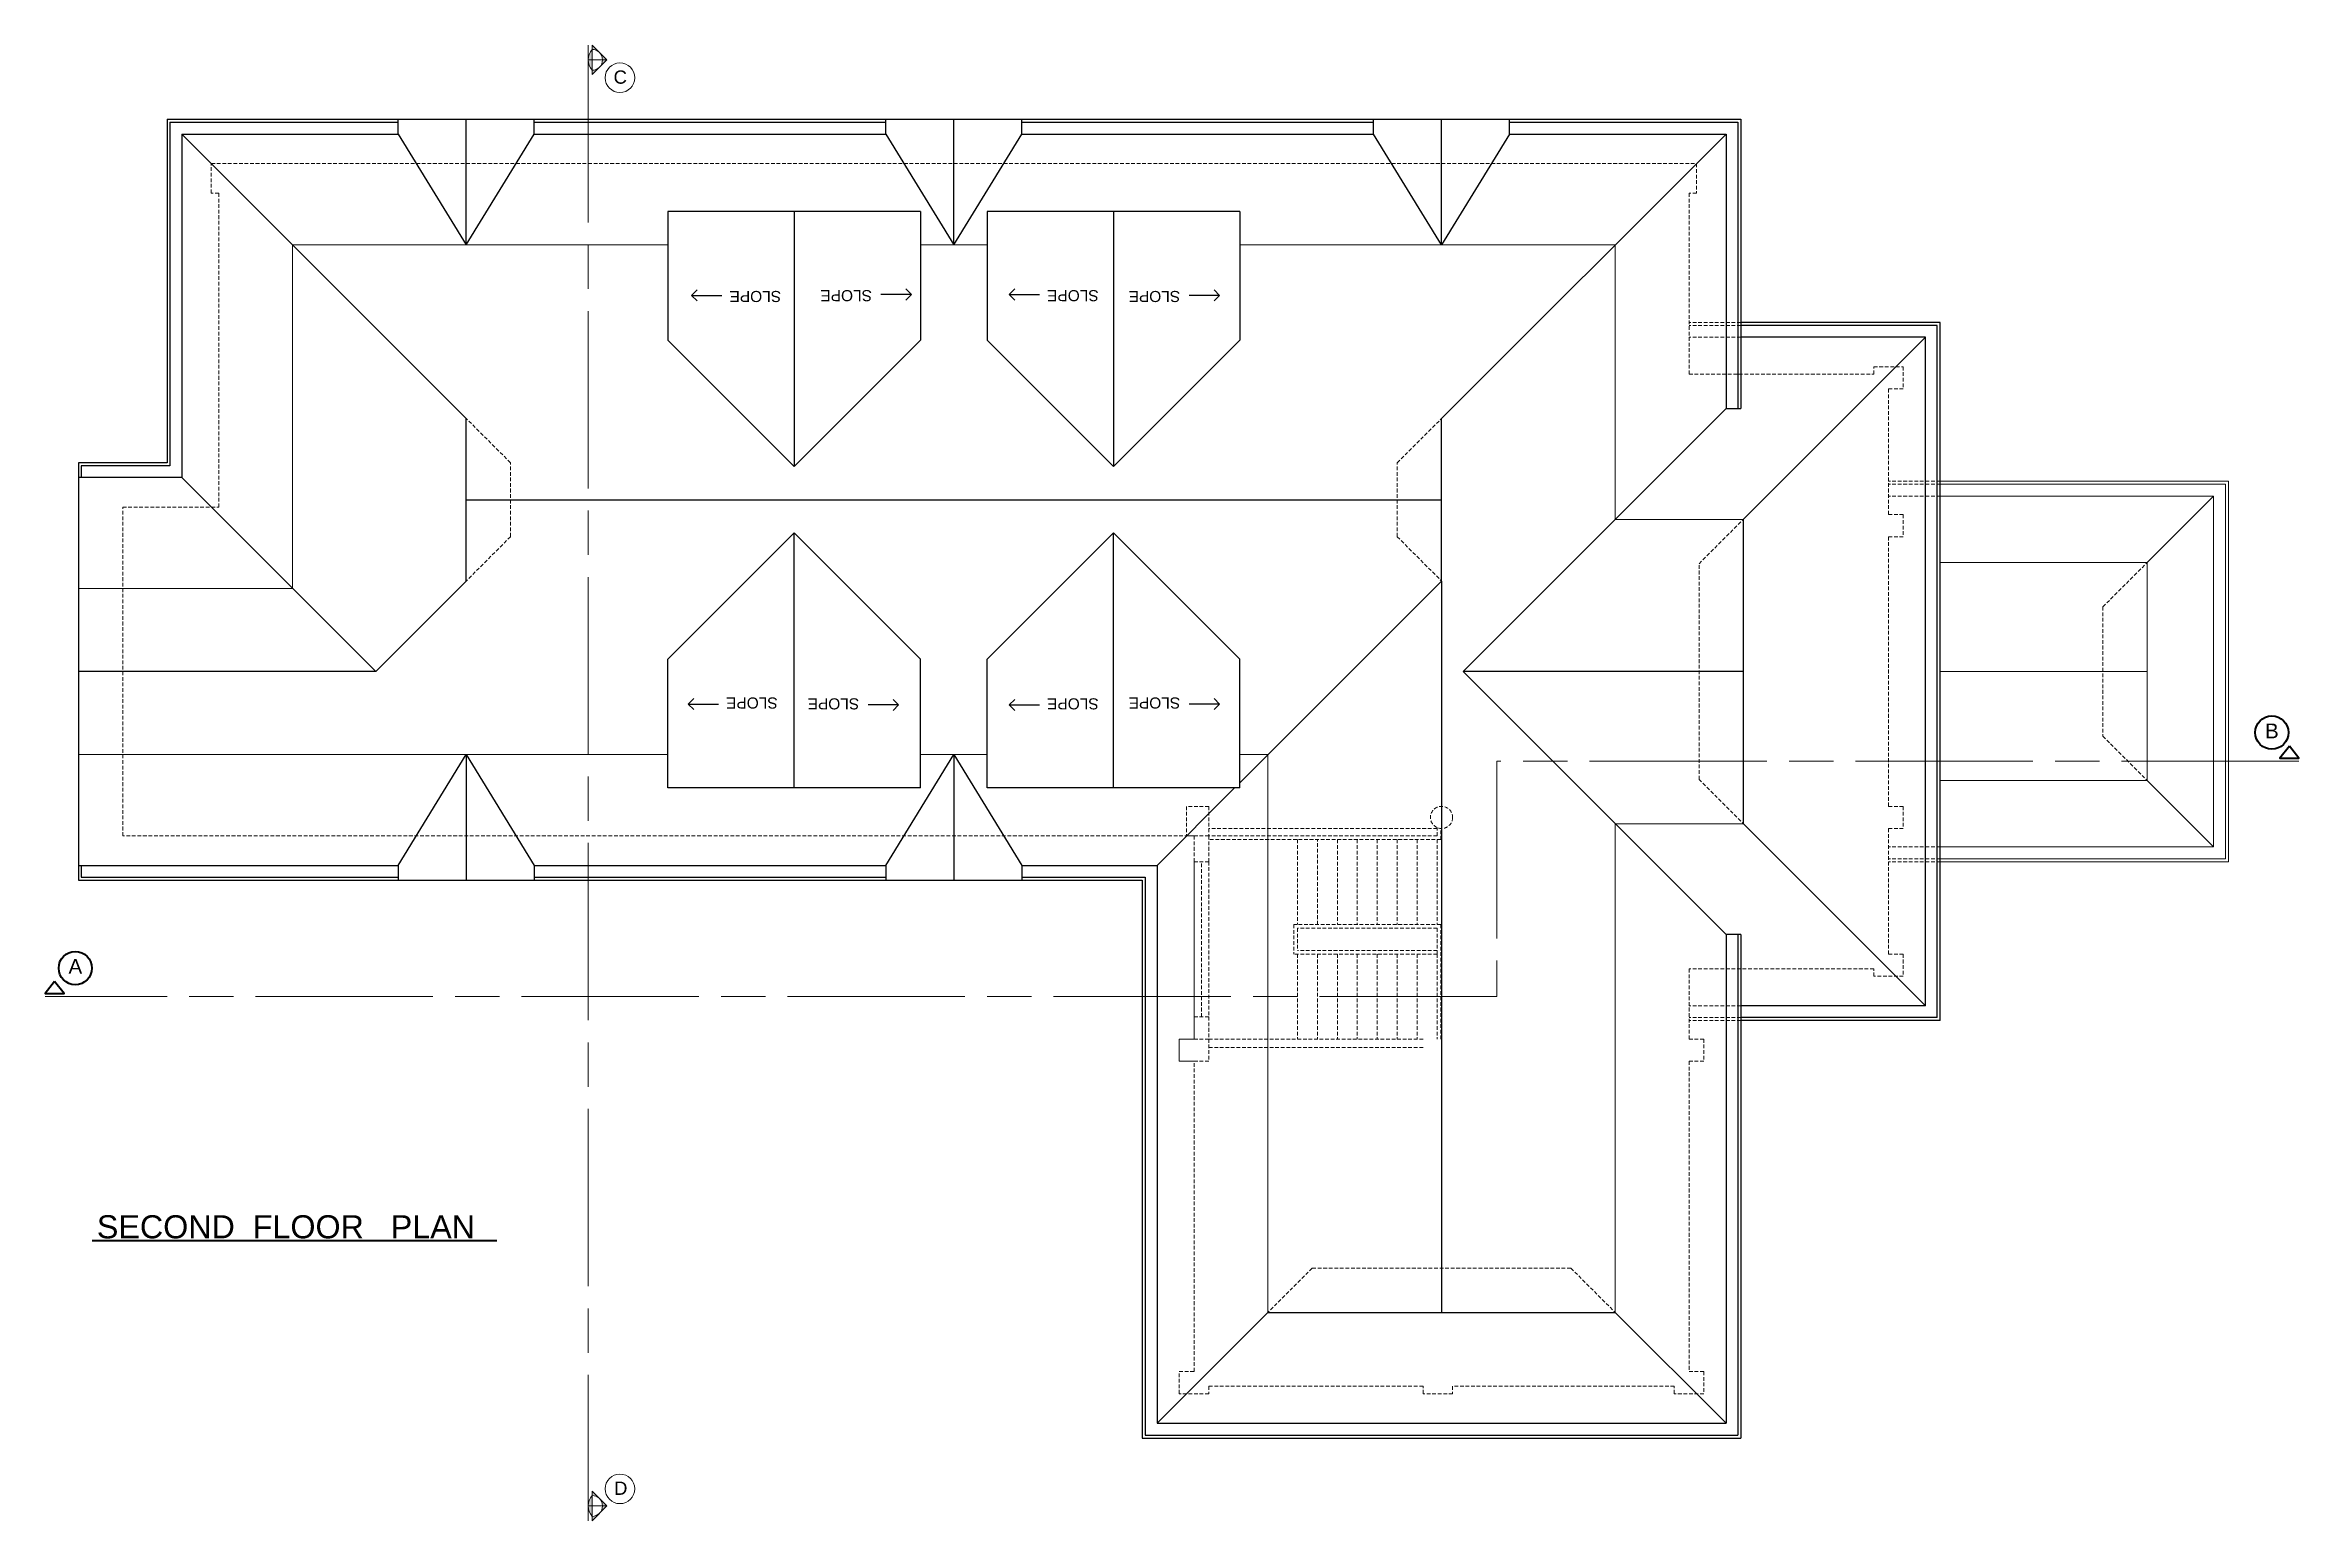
# Model space of a CAD drawing. Header units: millimetres. Extents: x -43527 to -16485, y 19062 to 36467.
# Drawn here: x -34246 to -31196, y 34354 to 36352 of the extents above; entities that cross this region are included whole.
import ezdxf

# ---------------------------------------------------------------- set-up
doc = ezdxf.new("R2010")
doc.units = ezdxf.units.MM
doc.header["$LTSCALE"] = 10
doc.linetypes.add('ACAD_ISO08W100', pattern=[36, 24, -3, 6, -3])
doc.linetypes.add('DASHED', pattern=[0.75, 0.5, -0.25])
for name, color, linetype, lineweight in [('elevation', 2, 'Continuous', 20), ('projection', 181, 'DASHED', 13), ('ROOF', 3, 'Continuous', 25), ('SEC.  LINE', 20, 'ACAD_ISO08W100', 13), ('TEXT', 6, 'Continuous', 25), ('THIN-2', 54, 'Continuous', 9), ('WALL', 4, 'Continuous', 40)]:
    doc.layers.add(name, color=color, linetype=linetype, lineweight=lineweight)
doc.styles.get("Standard").update_dxf_attribs({"font": 'arial.ttf', "height": 18})
doc.dimstyles.new('ISO-25', dxfattribs={"dimtxt": 2.5, "dimasz": 15, "dimexe": 10, "dimexo": 30, "dimgap": 5, "dimtad": 1, "dimdsep": 46, "dimtxsty": 'Standard', "dimblk": 'ARCHTICK', "dimcen": 2.5, "dimdle": 10, "dimadec": 1, "dimazin": 0, "dimtfac": 1, "dimtmove": 0, "dimatfit": 3, "dimldrblk": 'OPEN90', "dimfxl": 1, "dimarcsym": 0})

msp = doc.modelspace()

# ---------------------------------------------------------------- texts
at = {"layer": 'elevation'}
for p in [(-33249.824, 36019.294), (-33126.838, 36020.45), (-32820.007, 36020.45), (-32709.687, 36019.294), (-33254.454, 35469.063), (-33144.135, 35467.907), (-32820.007, 35467.907), (-32709.687, 35469.063)]:
    msp.add_text('SLOPE', height=15, rotation=180, dxfattribs=at).set_placement(p)
at = {"layer": 'TEXT'}
for s, height, p in [('C', 18, (-33476.595, 36299.771)), ('B', 20, (-31241.522, 35413.748)), ('A', 20, (-34214.344, 35094.998)), ('SECOND  FLOOR   PLAN', 31.25, (-34175.899, 34736.964)), ('D', 18, (-33475.962, 34389.735))]:
    msp.add_text(s, height=height, dxfattribs=at).set_placement(p)

# ---------------------------------------------------------------- blocks, each defined once
blk = doc.blocks.new('_ArchTick')
at = {"color": 0, "linetype": 'ByBlock', "const_width": 0.15}
blk.add_lwpolyline([(-0.5, -0.5), (0.5, 0.5)], dxfattribs=at)
blk = doc.blocks.new('_Open90')
at = {"color": 0, "linetype": 'ByBlock', "lineweight": -2}
for p, q in [((0, 0), (-1, 0)), ((-0.5, 0.5), (0, 0)), ((0, 0), (-0.5, -0.5))]:
    blk.add_line(p, q, dxfattribs=at)

# ---------------------------------------------------------------- hatches: boundary and pattern name
at = {"layer": 'elevation'}
h = msp.add_hatch(color=256, dxfattribs=at)
h.paths.add_polyline_path([(-33485.709, 36332.098), (-33495.709, 36322.098, 0.19891237), (-33491.567, 36332.098)])
h.paths.add_polyline_path([(-33485.709, 36332.098), (-33491.567, 36332.098, 0.19891237), (-33495.709, 36342.098)])
h.paths.add_polyline_path([(-33495.709, 36322.098), (-33505.709, 36312.098), (-33505.709, 36317.956, 0.19891237)])
h.paths.add_polyline_path([(-33505.709, 36332.098), (-33505.709, 36317.956, -0.18027152), (-33510.979, 36332.098)])
h.paths.add_polyline_path([(-33505.709, 36346.24), (-33505.709, 36332.098), (-33510.979, 36332.098, -0.18027152)])
h.paths.add_polyline_path([(-33495.709, 36342.098, 0.19891237), (-33505.709, 36346.24), (-33505.709, 36352.098)])
h = msp.add_hatch(color=256, dxfattribs=at)
h.paths.add_polyline_path([(-33485.709, 34374.77), (-33495.709, 34364.77, 0.19891237), (-33491.567, 34374.77)])
h.paths.add_polyline_path([(-33485.709, 34374.77), (-33491.567, 34374.77, 0.19891237), (-33495.709, 34384.77)])
h.paths.add_polyline_path([(-33495.709, 34364.77), (-33505.709, 34354.77), (-33505.709, 34360.628, 0.19891237)])
h.paths.add_polyline_path([(-33505.709, 34374.77), (-33505.709, 34360.628, -0.18027152), (-33510.979, 34374.77)])
h.paths.add_polyline_path([(-33505.709, 34388.913), (-33505.709, 34374.77), (-33510.979, 34374.77, -0.18027152)])
h.paths.add_polyline_path([(-33495.709, 34384.77, 0.19891237), (-33505.709, 34388.913), (-33505.709, 34394.77)])

# ---------------------------------------------------------------- linework, layer by layer
for p, q in [((-33485.709, 36332.098), (-33510.979, 36332.098)), ((-33505.709, 36312.098), (-33505.709, 36352.098)), ((-33505.709, 36352.098), (-33485.709, 36332.098)), ((-33505.709, 36312.098), (-33485.709, 36332.098)), ((-31680.979, 35761.673), (-31290.979, 35761.673)), ((-31680.979, 35757.673), (-31294.979, 35757.673)), ((-31294.979, 35757.673), (-31294.979, 35250.673)), ((-31290.979, 35761.673), (-31290.979, 35246.673)), ((-31680.979, 35741.673), (-31310.979, 35741.673)), ((-31310.979, 35741.673), (-31400.979, 35651.673)), ((-31310.979, 35741.673), (-31310.979, 35266.673)), ((-31400.979, 35651.673), (-31400.979, 35356.673)), ((-31400.979, 35504.173), (-31680.979, 35504.173)), ((-31310.979, 35266.673), (-31400.979, 35356.673)), ((-31680.979, 35266.673), (-31310.979, 35266.673)), ((-31680.979, 35250.673), (-31294.979, 35250.673)), ((-31680.979, 35246.673), (-31290.979, 35246.673)), ((-34182.043, 34734.398), (-33634.447, 34734.398)), ((-34182.043, 34733.148), (-33634.447, 34733.148)), ((-33505.709, 34394.77), (-33485.709, 34374.77)), ((-33505.709, 34354.77), (-33505.709, 34394.77)), ((-33485.709, 34374.77), (-33510.979, 34374.77)), ((-33505.709, 34354.77), (-33485.709, 34374.77))]:
    msp.add_line(p, q, dxfattribs=at)
for centre in [(-33467.972, 36307.876), (-33467.972, 34397.839)]:
    msp.add_circle(centre, 20, dxfattribs=at)
for centre, radius, start, end in [((-33489.369, 36332.098), 21.61, 139.123834, 220.876166), ((-33505.709, 36332.098), 14.142, 270, 90), ((-33489.369, 34374.77), 21.61, 139.123834, 220.876166), ((-33505.709, 34374.77), 14.142, 270, 90)]:
    msp.add_arc(centre, radius, start, end, dxfattribs=at)
at = {"layer": 'projection'}
for p, q in [((-31950.979, 35976.673), (-32020.979, 35976.673)), ((-31950.979, 35972.673), (-32020.979, 35972.673)), ((-31950.979, 35956.673), (-32020.979, 35956.673)), ((-33615.979, 35786.673), (-33675.979, 35846.673)), ((-32415.979, 35786.673), (-32355.979, 35846.673)), ((-33615.979, 35686.673), (-33615.979, 35786.673)), ((-32415.979, 35686.673), (-32415.979, 35786.673)), ((-31680.979, 35761.673), (-31750.979, 35761.673)), ((-31680.979, 35757.673), (-31750.979, 35757.673)), ((-31680.979, 35741.673), (-31750.979, 35741.673)), ((-32007.485, 35650.105), (-31947.485, 35710.105)), ((-33615.979, 35686.673), (-33675.979, 35626.673)), ((-32415.979, 35686.673), (-32355.979, 35626.673)), ((-32007.485, 35358.18), (-32007.485, 35650.105)), ((-31460.979, 35591.673), (-31400.979, 35651.673)), ((-31460.979, 35591.673), (-31460.979, 35416.673)), ((-31460.979, 35416.673), (-31400.979, 35356.673)), ((-32007.485, 35358.18), (-31947.485, 35298.18)), ((-32670.979, 35321.673), (-32700.979, 35321.673)), ((-32700.979, 35321.673), (-32700.979, 35281.673)), ((-32670.979, 35321.673), (-32670.979, 35281.673)), ((-32670.979, 35281.673), (-32700.979, 35281.673)), ((-32690.979, 35281.673), (-32690.979, 35246.673)), ((-32361.979, 35291.707), (-32670.979, 35291.707)), ((-32361.979, 35281.673), (-32670.979, 35281.673)), ((-32670.979, 35281.673), (-32670.979, 35246.673)), ((-32356.979, 35276.673), (-32670.979, 35276.673)), ((-32550.979, 35276.673), (-32550.979, 35161.673)), ((-32523.979, 35161.673), (-32523.979, 35276.673)), ((-32496.979, 35276.673), (-32496.979, 35161.673)), ((-32469.979, 35276.673), (-32469.979, 35161.673)), ((-32442.979, 35276.673), (-32442.979, 35161.673)), ((-32415.979, 35276.673), (-32415.979, 35161.673)), ((-32388.979, 35276.673), (-32388.979, 35161.673)), ((-32361.979, 35281.673), (-32361.979, 35292.926)), ((-32361.979, 35276.673), (-32361.979, 35161.673)), ((-32356.979, 35276.673), (-32356.979, 35291.707)), ((-31680.979, 35266.673), (-31750.979, 35266.673)), ((-32690.979, 35246.673), (-32690.979, 35036.673)), ((-32670.979, 35246.673), (-32690.979, 35246.673)), ((-32680.979, 35036.673), (-32680.979, 35246.673)), ((-32670.979, 35246.673), (-32670.979, 35036.673)), ((-31680.979, 35250.673), (-31750.979, 35250.673)), ((-31680.979, 35246.673), (-31750.979, 35246.673)), ((-32356.979, 35161.673), (-32555.979, 35161.673)), ((-32555.979, 35161.673), (-32555.979, 35121.673)), ((-32361.979, 35156.673), (-32550.979, 35156.673)), ((-32550.979, 35156.673), (-32550.979, 35126.673)), ((-32361.979, 35156.673), (-32361.979, 35121.673)), ((-32356.979, 35161.673), (-32356.979, 35006.673)), ((-32361.979, 35121.673), (-32555.979, 35121.673)), ((-32361.979, 35126.673), (-32550.979, 35126.673)), ((-32550.979, 35121.673), (-32550.979, 35006.673)), ((-32523.979, 35121.673), (-32523.979, 35006.673)), ((-32496.979, 35121.673), (-32496.979, 35006.673)), ((-32469.979, 35121.673), (-32469.979, 35006.673)), ((-32442.979, 35121.673), (-32442.979, 35006.673)), ((-32415.979, 35121.673), (-32415.979, 35006.673)), ((-32388.979, 35121.673), (-32388.979, 35006.673)), ((-32361.979, 35121.673), (-32361.979, 35006.673)), ((-31950.979, 35051.673), (-32020.979, 35051.673)), ((-32670.979, 35036.673), (-32690.979, 35036.673)), ((-32690.979, 35036.673), (-32690.979, 35006.673)), ((-32670.979, 35036.673), (-32670.979, 35006.673)), ((-31950.979, 35035.673), (-32020.979, 35035.673)), ((-31950.979, 35031.673), (-32020.979, 35031.673)), ((-32670.979, 35006.673), (-32710.979, 35006.673)), ((-32710.979, 35006.673), (-32710.979, 34976.673)), ((-32670.979, 35006.673), (-32380.979, 35006.673)), ((-32670.979, 35006.673), (-32670.979, 34976.673)), ((-32670.979, 34995.173), (-32380.979, 34995.173)), ((-32670.979, 34976.673), (-32710.979, 34976.673)), ((-32530.979, 34696.673), (-32590.979, 34636.673)), ((-32530.979, 34696.673), (-32180.979, 34696.673)), ((-32180.979, 34696.673), (-32120.979, 34636.673))]:
    msp.add_line(p, q, dxfattribs=at)
msp.add_lwpolyline([(-34020.979, 36191.673), (-32010.979, 36191.673), (-32010.979, 36151.673), (-32020.979, 36151.673), (-32020.979, 35906.673), (-31770.979, 35906.673), (-31770.979, 35916.673), (-31730.979, 35916.673), (-31730.979, 35886.673), (-31750.979, 35886.673), (-31750.979, 35716.673), (-31730.979, 35716.52), (-31730.979, 35686.673), (-31750.979, 35686.673), (-31750.979, 35321.673), (-31730.979, 35321.673), (-31730.979, 35291.673), (-31750.979, 35291.673), (-31750.979, 35121.673), (-31730.979, 35121.673), (-31730.979, 35091.673), (-31770.979, 35091.673), (-31770.979, 35101.673), (-32020.979, 35101.673), (-32020.979, 35006.673), (-32000.979, 35006.673), (-32000.979, 34976.673), (-32020.979, 34976.673), (-32020.979, 34556.673), (-32000.979, 34556.673), (-32000.979, 34526.673), (-32040.979, 34526.673), (-32040.979, 34536.673), (-32340.979, 34536.673), (-32340.979, 34526.673), (-32380.979, 34526.673), (-32380.979, 34536.673), (-32670.979, 34536.673), (-32670.979, 34526.673), (-32710.979, 34526.673), (-32710.979, 34556.673), (-32690.979, 34556.673), (-32690.979, 34976.673), (-32710.979, 34976.673), (-32710.979, 35006.673), (-32690.979, 35006.673), (-32690.979, 35281.673), (-34140.979, 35281.673), (-34140.979, 35726.673), (-34010.979, 35726.673), (-34010.979, 36151.673), (-34020.979, 36151.673)], close=True, dxfattribs=at)
msp.add_circle((-32355.979, 35306.673), 15, dxfattribs=at)
at = {"layer": 'ROOF'}
for p, q in [((-34080.979, 36251.673), (-33767.979, 36251.673)), ((-34080.979, 36251.673), (-34080.979, 35786.673)), ((-34076.979, 36247.673), (-33767.979, 36247.673)), ((-34076.979, 36247.673), (-34076.979, 35782.673)), ((-33767.979, 36231.673), (-33767.979, 36251.673)), ((-33767.979, 36251.673), (-33583.979, 36251.673)), ((-33675.979, 36081.673), (-33675.979, 36251.673)), ((-33583.979, 36231.673), (-33583.979, 36251.673)), ((-33583.979, 36251.673), (-33107.979, 36251.673)), ((-33583.979, 36247.673), (-33107.979, 36247.673)), ((-33107.979, 36231.673), (-33107.979, 36251.673)), ((-33107.979, 36251.673), (-32923.979, 36251.673)), ((-33015.979, 36081.673), (-33015.979, 36251.673)), ((-32923.979, 36231.673), (-32923.979, 36251.673)), ((-32923.979, 36251.673), (-32447.979, 36251.673)), ((-32923.979, 36251.673), (-32923.979, 36251.673)), ((-32923.979, 36247.673), (-32447.979, 36247.673)), ((-32447.979, 36231.673), (-32447.979, 36251.673)), ((-32447.979, 36251.673), (-32263.979, 36251.673)), ((-32355.979, 36081.673), (-32355.979, 36251.673)), ((-32263.979, 36231.673), (-32263.979, 36251.673)), ((-32263.979, 36251.673), (-31950.979, 36251.673)), ((-32263.979, 36247.673), (-31954.979, 36247.673)), ((-31954.979, 36247.673), (-31954.979, 35860.105)), ((-31950.979, 36251.673), (-31950.979, 35976.673)), ((-34060.979, 36231.673), (-33767.979, 36231.673)), ((-34060.979, 36231.673), (-33675.979, 35846.673)), ((-34060.979, 36231.673), (-34060.979, 35766.673)), ((-33767.979, 36231.673), (-33675.979, 36081.673)), ((-33675.979, 36081.673), (-33583.979, 36231.673)), ((-33583.979, 36231.673), (-33107.979, 36231.673)), ((-33107.979, 36231.673), (-33015.979, 36081.673)), ((-33015.979, 36081.673), (-32923.979, 36231.673)), ((-32923.979, 36231.673), (-32447.979, 36231.673)), ((-32355.979, 36081.673), (-32447.979, 36231.673)), ((-31970.979, 36231.673), (-32355.979, 35846.673)), ((-32263.979, 36231.673), (-32355.979, 36081.673)), ((-32263.979, 36231.673), (-31970.979, 36231.673)), ((-31970.979, 36231.673), (-31970.979, 35976.673)), ((-33060.979, 36126.673), (-33402.979, 36126.673)), ((-33402.979, 36126.673), (-33402.979, 35952.673)), ((-33231.979, 36126.673), (-33231.979, 35781.673)), ((-33060.979, 36126.673), (-33060.979, 35952.673)), ((-32970.979, 36126.673), (-32970.979, 35952.673)), ((-32628.979, 36126.673), (-32970.979, 36126.673)), ((-32799.979, 36126.673), (-32799.979, 35781.673)), ((-32628.979, 36126.673), (-32628.979, 35952.673)), ((-31970.979, 35976.673), (-31970.979, 35860.105)), ((-31680.979, 35976.673), (-31950.979, 35976.673)), ((-31950.979, 35976.673), (-31950.979, 35860.105)), ((-31684.979, 35972.673), (-31950.979, 35972.673)), ((-31684.979, 35035.673), (-31684.979, 35972.673)), ((-31680.979, 35031.673), (-31680.979, 35976.673)), ((-33402.979, 35952.673), (-33231.979, 35781.673)), ((-33060.979, 35952.673), (-33231.979, 35781.673)), ((-32970.979, 35952.673), (-32799.979, 35781.673)), ((-32628.979, 35952.673), (-32799.979, 35781.673)), ((-31700.979, 35956.673), (-31950.979, 35956.673)), ((-31700.979, 35956.673), (-31947.547, 35710.105)), ((-31700.979, 35051.673), (-31700.979, 35956.673)), ((-33675.979, 35626.673), (-33675.979, 35846.673)), ((-32355.979, 35626.673), (-32355.979, 35846.673)), ((-31970.979, 35860.105), (-32326.911, 35504.173)), ((-31970.979, 35860.105), (-31950.979, 35860.105)), ((-34200.979, 35786.673), (-34200.979, 35221.673)), ((-34080.979, 35786.673), (-34200.979, 35786.673)), ((-34076.979, 35782.673), (-34196.979, 35782.673)), ((-34196.979, 35782.673), (-34196.979, 35766.673)), ((-34060.979, 35766.673), (-34200.979, 35766.673)), ((-34060.979, 35766.673), (-33798.479, 35504.173)), ((-33675.979, 35736.673), (-32355.979, 35736.673)), ((-33402.979, 35520.673), (-33231.979, 35691.673)), ((-33060.979, 35520.673), (-33231.979, 35691.673)), ((-33231.979, 35346.673), (-33231.979, 35691.673)), ((-32970.979, 35520.673), (-32799.979, 35691.673)), ((-32799.979, 35346.673), (-32799.979, 35691.673)), ((-32628.979, 35520.673), (-32799.979, 35691.673)), ((-31947.485, 35298.18), (-31947.485, 35710.167)), ((-33798.479, 35504.173), (-33675.979, 35626.673)), ((-32628.979, 35353.673), (-32355.979, 35626.673)), ((-32355.979, 35626.673), (-32355.979, 34636.673)), ((-33402.979, 35346.673), (-33402.979, 35520.673)), ((-33060.979, 35346.673), (-33060.979, 35520.673)), ((-32970.979, 35346.673), (-32970.979, 35520.673)), ((-32628.979, 35346.673), (-32628.979, 35520.673)), ((-33798.479, 35504.173), (-34200.979, 35504.173)), ((-31970.979, 35148.241), (-32326.911, 35504.173)), ((-31947.485, 35504.173), (-32326.911, 35504.173)), ((-33767.979, 35241.673), (-33675.979, 35391.673)), ((-33675.979, 35391.673), (-33675.979, 35221.673)), ((-33675.979, 35391.673), (-33583.979, 35241.673)), ((-33107.979, 35241.673), (-33015.979, 35391.673)), ((-33015.979, 35391.673), (-33015.979, 35221.673)), ((-33015.979, 35391.673), (-32923.979, 35241.673)), ((-33060.979, 35346.673), (-33402.979, 35346.673)), ((-32628.979, 35346.673), (-32970.979, 35346.673)), ((-32740.979, 35241.673), (-32635.979, 35346.673)), ((-31700.979, 35051.673), (-31947.485, 35298.18)), ((-34200.979, 35241.673), (-33767.979, 35241.673)), ((-34196.979, 35241.673), (-34196.979, 35225.673)), ((-33767.979, 35241.673), (-33767.979, 35221.673)), ((-33583.979, 35241.673), (-33583.979, 35221.673)), ((-33583.979, 35241.673), (-33107.979, 35241.673)), ((-33107.979, 35241.673), (-33107.979, 35221.673)), ((-32923.979, 35241.673), (-32923.979, 35221.673)), ((-32923.979, 35241.673), (-32740.979, 35241.673)), ((-32740.979, 35241.673), (-32740.979, 34486.673)), ((-34200.979, 35221.673), (-33767.979, 35221.673)), ((-34196.979, 35225.673), (-33767.979, 35225.673)), ((-33767.979, 35221.673), (-33583.979, 35221.673)), ((-33583.979, 35225.673), (-33107.979, 35225.673)), ((-33583.979, 35221.673), (-33107.979, 35221.673)), ((-33107.979, 35221.673), (-32923.979, 35221.673)), ((-32923.979, 35225.673), (-32756.979, 35225.673)), ((-32923.979, 35221.673), (-32760.979, 35221.673)), ((-32760.979, 35221.673), (-32760.979, 34466.673)), ((-32756.979, 35225.673), (-32756.979, 34470.673)), ((-31970.979, 35148.241), (-31970.979, 34486.673)), ((-31950.979, 35148.241), (-31970.979, 35148.241)), ((-31954.979, 35148.241), (-31954.979, 34470.673)), ((-31950.979, 35148.18), (-31950.979, 34466.673)), ((-31700.979, 35051.673), (-31950.979, 35051.673)), ((-31684.979, 35035.673), (-31950.979, 35035.673)), ((-31680.979, 35031.673), (-31950.979, 35031.673)), ((-32740.979, 34486.673), (-32590.979, 34636.673)), ((-32590.979, 34636.673), (-32120.979, 34636.673)), ((-31970.979, 34486.673), (-32120.979, 34636.673)), ((-32756.979, 34470.673), (-31954.979, 34470.673)), ((-32740.979, 34486.673), (-31970.979, 34486.673)), ((-32760.979, 34466.673), (-31950.979, 34466.673))]:
    msp.add_line(p, q, dxfattribs=at)
at = {"layer": 'SEC.  LINE'}
for p, q in [((-33510.979, 36352.098), (-33510.979, 34354.437)), ((-31195.67, 35382.923), (-32280.979, 35382.923)), ((-32280.979, 35382.923), (-32280.979, 35064.173)), ((-32280.979, 35064.173), (-34245.722, 35064.173))]:
    msp.add_line(p, q, dxfattribs=at)
at = {"layer": 'THIN-2'}
for p, q in [((-33910.979, 36081.673), (-33910.979, 35616.673)), ((-33910.979, 36081.673), (-33402.979, 36081.673)), ((-33060.979, 36081.673), (-32970.979, 36081.673)), ((-32120.979, 36081.673), (-32628.979, 36081.673)), ((-32120.979, 36081.673), (-32120.979, 35710.105)), ((-32120.979, 35710.105), (-31947.547, 35710.105)), ((-31400.979, 35651.673), (-31680.979, 35651.673)), ((-33910.979, 35616.673), (-34200.979, 35616.673)), ((-33402.979, 35391.673), (-34200.979, 35391.673)), ((-32970.979, 35391.673), (-33060.979, 35391.673)), ((-32590.979, 35391.673), (-32628.979, 35391.673)), ((-32590.979, 35391.673), (-32590.979, 34636.673)), ((-31400.979, 35356.673), (-31680.979, 35356.673)), ((-32120.979, 35298.241), (-32120.979, 34636.673)), ((-31947.485, 35298.18), (-32120.979, 35298.18))]:
    msp.add_line(p, q, dxfattribs=at)
at = {"layer": 'WALL'}
for points in [[(-31208.476, 35403.348), (-31221.38, 35387.055), (-31195.572, 35387.055)], [(-34233.09, 35084.598), (-34245.994, 35068.305), (-34220.186, 35068.305)]]:
    msp.add_lwpolyline(points, close=True, dxfattribs=at)
for centre in [(-31232.251, 35421.485), (-34205.072, 35102.735)]:
    msp.add_circle(centre, 22.498, dxfattribs=at)

msp.set_redraw_order([(e.dxf.handle, doc.entitydb.next_handle()) for e in msp.query("TEXT MTEXT ATTDEF DIMENSION ARC_DIMENSION")])  # texts and dimensions are drawn at this point

# ---------------------------------------------------------------- leaders
at = {"layer": 'elevation'}
for points in [[(-33370.921, 36013.272), (-33329.831, 36013.272)], [(-33073.558, 36014.428), (-33114.648, 36014.428)], [(-32941.103, 36014.428), (-32900.013, 36014.428)], [(-32656.407, 36013.272), (-32697.497, 36013.272)], [(-33375.551, 35460.075), (-33334.461, 35460.075)], [(-33090.855, 35458.919), (-33131.945, 35458.919)], [(-32941.103, 35458.919), (-32900.013, 35458.919)], [(-32656.407, 35460.075), (-32697.497, 35460.075)]]:
    msp.add_leader(points, dimstyle='ISO-25', override={"dimgap": 0.625, "dimtad": 0}, dxfattribs=at)

doc.saveas('drawing.dxf')
